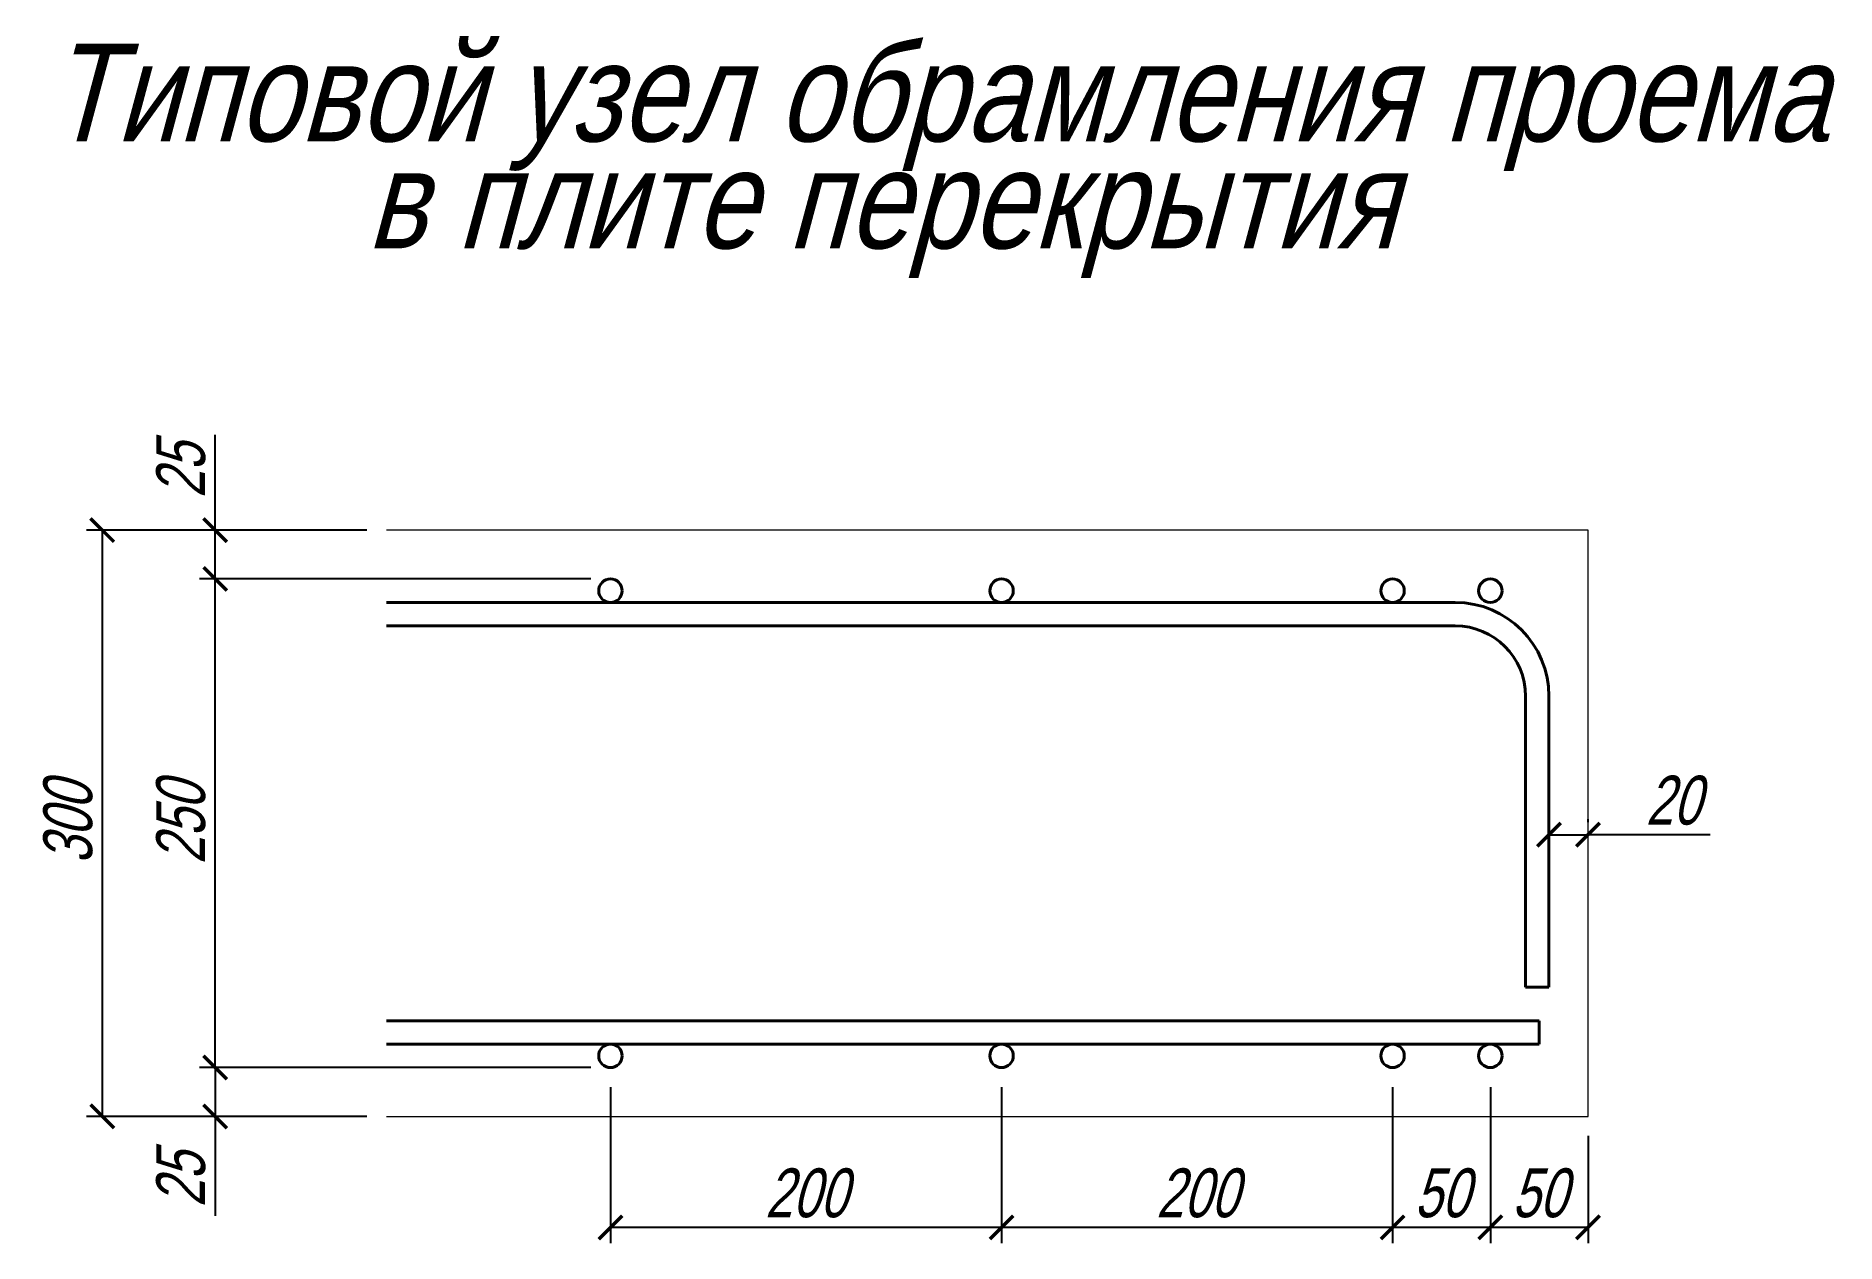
# Model space of a CAD drawing. Header units: millimetres. Extents: x 5929542 to 6152618, y 10240044 to 10382466.
# Drawn here: x 6139525 to 6140446, y 10280521 to 10281138 of the extents above; entities that cross this region are included whole.
import ezdxf
from ezdxf.enums import TextEntityAlignment as Align

# ---------------------------------------------------------------- set-up
doc = ezdxf.new("R2010")
doc.units = ezdxf.units.MM
doc.header["$PDMODE"] = 35
doc.layers.get('Defpoints').update_dxf_attribs({"color": 253})
for name, color, linetype, lineweight in [('арматура', 7, 'Continuous', 40), ('Построения', 7, 'Continuous', 13), ('Размеры', 172, 'Continuous', 13), ('Текст', 134, 'Continuous', 13)]:
    doc.layers.add(name, color=color, linetype=linetype, lineweight=lineweight)
doc.styles.add('1к1', font='mipgost.shx', dxfattribs={"width": 0.75, "oblique": 15})
doc.styles.add('GOST 2.304', font='mipgost.ttf', dxfattribs={"width": 0.75, "oblique": 15})
doc.dimstyles.new('1k10', dxfattribs={"dimscale": 10, "dimtxt": 2.5, "dimasz": 1.2, "dimexe": 0.8, "dimexo": 1, "dimgap": 0.5, "dimtad": 1, "dimdec": 0, "dimtxsty": '1к1', "dimblk": 'ARCHTICK', "dimcen": 2.5, "dimadec": 0, "dimazin": 0, "dimtfac": 1, "dimtdec": 0, "dimtmove": 0, "dimatfit": 3, "dimfxl": 1.25, "dimarcsym": 0})

msp = doc.modelspace()

# ---------------------------------------------------------------- texts
at = {"layer": 'Текст', "ltscale": 10, "style": 'GOST 2.304', "oblique": 15, "width": 0.85}
for s, p in [('Типовой узел обрамления проема', (6139986.33679, 10281084.45632)), ('в плите перекрытия', (6139957.54735, 10281029.71604))]:
    msp.add_text(s, height=50, dxfattribs=at).set_placement(p, align=Align.CENTER)

# ---------------------------------------------------------------- blocks, each defined once
blk = doc.blocks.new('_ArchTick')
at = {"color": 0, "linetype": 'ByBlock', "const_width": 0.15}
blk.add_lwpolyline([(-0.5, -0.5), (0.5, 0.5)], dxfattribs=at)
blk = doc.blocks.new('*D514')
at = {"layer": 'Defpoints', "color": 0, "transparency": 16777216}
for p in [(6140269.01, 10280610.54), (6140319.01, 10280585.54), (6140269.01, 10280528.77)]:
    blk.add_point(p, dxfattribs=at)
at = {"layer": 'Размеры', "color": 0, "lineweight": -2, "transparency": 16777216}
for p, q in [((6140269.01, 10280600.54), (6140269.01, 10280520.77)), ((6140319.01, 10280575.54), (6140319.01, 10280520.77)), ((6140319.01, 10280528.77), (6140269.01, 10280528.77))]:
    blk.add_line(p, q, dxfattribs=at)
at = {"layer": 'Размеры', "color": 0, "lineweight": -2, "transparency": 16777216, "xscale": 12, "yscale": 12, "zscale": 12, "rotation": 180}
blk.add_blockref('_ArchTick', (6140269.01, 10280528.77), dxfattribs=at)
at = {"layer": 'Размеры', "color": 0, "lineweight": -2, "transparency": 16777216, "xscale": 12, "yscale": 12, "zscale": 12}
blk.add_blockref('_ArchTick', (6140319.01, 10280528.77), dxfattribs=at)
at = {"layer": 'Размеры', "color": 0, "transparency": 16777216, "insert": (6140294.01, 10280546.27), "char_height": 25, "attachment_point": 5, "style": 'GOST 2.304'}
blk.add_mtext('50', dxfattribs=at)
blk = doc.blocks.new('*D515')
at = {"layer": 'Defpoints', "color": 0, "transparency": 16777216}
for p in [(6140219.01, 10280610.54), (6140269.01, 10280610.54), (6140219.01, 10280528.77)]:
    blk.add_point(p, dxfattribs=at)
at = {"layer": 'Размеры', "color": 0, "lineweight": -2, "transparency": 16777216}
for p, q in [((6140219.01, 10280600.54), (6140219.01, 10280520.77)), ((6140269.01, 10280600.54), (6140269.01, 10280520.77)), ((6140269.01, 10280528.77), (6140219.01, 10280528.77))]:
    blk.add_line(p, q, dxfattribs=at)
at = {"layer": 'Размеры', "color": 0, "lineweight": -2, "transparency": 16777216, "xscale": 12, "yscale": 12, "zscale": 12, "rotation": 180}
blk.add_blockref('_ArchTick', (6140219.01, 10280528.77), dxfattribs=at)
at = {"layer": 'Размеры', "color": 0, "lineweight": -2, "transparency": 16777216, "xscale": 12, "yscale": 12, "zscale": 12}
blk.add_blockref('_ArchTick', (6140269.01, 10280528.77), dxfattribs=at)
at = {"layer": 'Размеры', "color": 0, "transparency": 16777216, "insert": (6140244.01, 10280546.27), "char_height": 25, "attachment_point": 5, "style": 'GOST 2.304'}
blk.add_mtext('50', dxfattribs=at)
blk = doc.blocks.new('*D521')
at = {"layer": 'Defpoints', "color": 0, "transparency": 16777216}
for p in [(6140019.01, 10280610.54), (6140219.01, 10280610.54), (6140019.01, 10280528.77)]:
    blk.add_point(p, dxfattribs=at)
at = {"layer": 'Размеры', "color": 0, "lineweight": -2, "transparency": 16777216}
for p, q in [((6140019.01, 10280600.54), (6140019.01, 10280520.77)), ((6140219.01, 10280600.54), (6140219.01, 10280520.77)), ((6140219.01, 10280528.77), (6140019.01, 10280528.77))]:
    blk.add_line(p, q, dxfattribs=at)
at = {"layer": 'Размеры', "color": 0, "lineweight": -2, "transparency": 16777216, "xscale": 12, "yscale": 12, "zscale": 12, "rotation": 180}
blk.add_blockref('_ArchTick', (6140019.01, 10280528.77), dxfattribs=at)
at = {"layer": 'Размеры', "color": 0, "lineweight": -2, "transparency": 16777216, "xscale": 12, "yscale": 12, "zscale": 12}
blk.add_blockref('_ArchTick', (6140219.01, 10280528.77), dxfattribs=at)
at = {"layer": 'Размеры', "color": 0, "transparency": 16777216, "insert": (6140119.01, 10280546.27), "char_height": 25, "attachment_point": 5, "style": 'GOST 2.304'}
blk.add_mtext('200', dxfattribs=at)
blk = doc.blocks.new('*D522')
at = {"layer": 'Defpoints', "color": 0, "ltscale": 10, "transparency": 16777216}
for p in [(6139819.01, 10280610.54), (6140019.01, 10280610.54), (6139819.01, 10280528.77)]:
    blk.add_point(p, dxfattribs=at)
at = {"layer": 'Размеры', "color": 0, "lineweight": -2, "ltscale": 10, "transparency": 16777216}
for p, q in [((6139819.01, 10280600.54), (6139819.01, 10280520.77)), ((6140019.01, 10280600.54), (6140019.01, 10280520.77)), ((6140019.01, 10280528.77), (6139819.01, 10280528.77))]:
    blk.add_line(p, q, dxfattribs=at)
at = {"layer": 'Размеры', "color": 0, "lineweight": -2, "ltscale": 10, "transparency": 16777216, "xscale": 12, "yscale": 12, "zscale": 12, "rotation": 180}
blk.add_blockref('_ArchTick', (6139819.01, 10280528.77), dxfattribs=at)
at = {"layer": 'Размеры', "color": 0, "lineweight": -2, "ltscale": 10, "transparency": 16777216, "xscale": 12, "yscale": 12, "zscale": 12}
blk.add_blockref('_ArchTick', (6140019.01, 10280528.77), dxfattribs=at)
at = {"layer": 'Размеры', "color": 0, "ltscale": 10, "transparency": 16777216, "insert": (6139919.01, 10280546.27), "char_height": 25, "attachment_point": 5, "style": 'GOST 2.304'}
blk.add_mtext('200', dxfattribs=at)
blk = doc.blocks.new('*D523')
at = {"layer": 'Defpoints', "color": 0, "transparency": 16777216}
for p in [(6139616.85, 10280610.54), (6139819.01, 10280610.54), (6139704.45, 10280585.54)]:
    blk.add_point(p, dxfattribs=at)
at = {"layer": 'Размеры', "color": 0, "lineweight": -2, "transparency": 16777216}
for p, q in [((6139809.01, 10280610.54), (6139608.85, 10280610.54)), ((6139616.85, 10280610.54), (6139616.85, 10280585.54)), ((6139694.45, 10280585.54), (6139608.85, 10280585.54)), ((6139616.85, 10280585.54), (6139616.85, 10280534.65))]:
    blk.add_line(p, q, dxfattribs=at)
at = {"layer": 'Размеры', "color": 0, "lineweight": -2, "transparency": 16777216, "xscale": 12, "yscale": 12, "zscale": 12}
for p, rotation in [((6139616.85, 10280610.54), 90), ((6139616.85, 10280585.54), 270)]:
    blk.add_blockref('_ArchTick', p, dxfattribs=dict(at, rotation=rotation))
at = {"layer": 'Размеры', "color": 0, "transparency": 16777216, "insert": (6139599.35, 10280553.04), "char_height": 25, "attachment_point": 5, "rotation": 90, "style": 'GOST 2.304'}
blk.add_mtext('25', dxfattribs=at)
blk = doc.blocks.new('*D516')
at = {"layer": 'Defpoints', "color": 0, "transparency": 16777216}
for p in [(6139616.85, 10280860.54), (6139819.01, 10280860.54), (6139819.01, 10280610.54)]:
    blk.add_point(p, dxfattribs=at)
at = {"layer": 'Размеры', "color": 0, "lineweight": -2, "transparency": 16777216}
for p, q in [((6139809.01, 10280860.54), (6139608.85, 10280860.54)), ((6139616.85, 10280610.54), (6139616.85, 10280860.54)), ((6139809.01, 10280610.54), (6139608.85, 10280610.54))]:
    blk.add_line(p, q, dxfattribs=at)
at = {"layer": 'Размеры', "color": 0, "lineweight": -2, "transparency": 16777216, "xscale": 12, "yscale": 12, "zscale": 12}
for p, rotation in [((6139616.85, 10280860.54), 90), ((6139616.85, 10280610.54), 270)]:
    blk.add_blockref('_ArchTick', p, dxfattribs=dict(at, rotation=rotation))
at = {"layer": 'Размеры', "color": 0, "transparency": 16777216, "insert": (6139599.35, 10280735.54), "char_height": 25, "attachment_point": 5, "rotation": 90, "style": 'GOST 2.304'}
blk.add_mtext('250', dxfattribs=at)
blk = doc.blocks.new('*D524')
at = {"layer": 'Defpoints', "color": 0, "transparency": 16777216}
for p in [(6139616.85, 10280885.54), (6139704.45, 10280885.54), (6139819.01, 10280860.54)]:
    blk.add_point(p, dxfattribs=at)
at = {"layer": 'Размеры', "color": 0, "lineweight": -2, "transparency": 16777216}
for p, q in [((6139616.85, 10280885.54), (6139616.85, 10280934.32)), ((6139694.45, 10280885.54), (6139608.85, 10280885.54)), ((6139616.85, 10280860.54), (6139616.85, 10280885.54)), ((6139809.01, 10280860.54), (6139608.85, 10280860.54))]:
    blk.add_line(p, q, dxfattribs=at)
at = {"layer": 'Размеры', "color": 0, "lineweight": -2, "transparency": 16777216, "xscale": 12, "yscale": 12, "zscale": 12}
for p, rotation in [((6139616.85, 10280885.54), 90), ((6139616.85, 10280860.54), 270)]:
    blk.add_blockref('_ArchTick', p, dxfattribs=dict(at, rotation=rotation))
at = {"layer": 'Размеры', "color": 0, "transparency": 16777216, "insert": (6139599.35, 10280915.93), "char_height": 25, "attachment_point": 5, "rotation": 90, "style": 'GOST 2.304'}
blk.add_mtext('25', dxfattribs=at)
blk = doc.blocks.new('*D517')
at = {"layer": 'Defpoints', "color": 0, "transparency": 16777216}
for p in [(6139704.45, 10280885.54), (6139559.11, 10280585.54), (6139704.45, 10280585.54)]:
    blk.add_point(p, dxfattribs=at)
at = {"layer": 'Размеры', "color": 0, "lineweight": -2, "transparency": 16777216}
for p, q in [((6139694.45, 10280885.54), (6139551.11, 10280885.54)), ((6139559.11, 10280885.54), (6139559.11, 10280585.54)), ((6139694.45, 10280585.54), (6139551.11, 10280585.54))]:
    blk.add_line(p, q, dxfattribs=at)
at = {"layer": 'Размеры', "color": 0, "lineweight": -2, "transparency": 16777216, "xscale": 12, "yscale": 12, "zscale": 12}
for p, rotation in [((6139559.11, 10280885.54), 90), ((6139559.11, 10280585.54), 270)]:
    blk.add_blockref('_ArchTick', p, dxfattribs=dict(at, rotation=rotation))
at = {"layer": 'Размеры', "color": 0, "transparency": 16777216, "insert": (6139541.61, 10280735.54), "char_height": 25, "attachment_point": 5, "rotation": 90, "style": 'GOST 2.304'}
blk.add_mtext('300', dxfattribs=at)
blk = doc.blocks.new('*D591')
at = {"layer": 'Defpoints', "color": 0, "transparency": 16777216}
for p in [(6140319.01, 10280729.71), (6140299.01, 10280726.08), (6140319.01, 10280726.08)]:
    blk.add_point(p, dxfattribs=at)
at = {"layer": 'Размеры', "color": 0, "lineweight": -2, "transparency": 16777216}
for p, q in [((6140299.01, 10280736.08), (6140299.01, 10280737.71)), ((6140319.01, 10280736.08), (6140319.01, 10280737.71)), ((6140299.01, 10280729.71), (6140319.01, 10280729.71)), ((6140381.5, 10280729.71), (6140319.01, 10280729.71))]:
    blk.add_line(p, q, dxfattribs=at)
at = {"layer": 'Размеры', "color": 0, "lineweight": -2, "transparency": 16777216, "xscale": 12, "yscale": 12, "zscale": 12, "rotation": 180}
blk.add_blockref('_ArchTick', (6140299.01, 10280729.71), dxfattribs=at)
at = {"layer": 'Размеры', "color": 0, "lineweight": -2, "transparency": 16777216, "xscale": 12, "yscale": 12, "zscale": 12}
blk.add_blockref('_ArchTick', (6140319.01, 10280729.71), dxfattribs=at)
at = {"layer": 'Размеры', "color": 0, "transparency": 16777216, "insert": (6140362.43, 10280747.21), "char_height": 25, "attachment_point": 5, "style": 'GOST 2.304'}
blk.add_mtext('20', dxfattribs=at)

# ---------------------------------------------------------------- dimensions: what is measured, and where the dimension line sits
at = {"layer": 'Размеры'}
for base, p1, p2, angle, override, picture, middle in [((6139616.85244, 10280885.54315), (6139819.01339, 10280860.54315), (6139704.44945, 10280885.54315), 90, {"dimlfac": 1, "dimrnd": 0, "dimtxsty": 'GOST 2.304', "dimblk1": 'ArchTick', "dimblk2": 'ArchTick', "dimsah": 1, "dimtolj": 0}, '*D524', (6139599.35244, 10280915.93047)), ((6139559.10795, 10280585.54315), (6139704.44945, 10280885.54315), (6139704.44945, 10280585.54315), 90, {"dimrnd": 5, "dimtxsty": 'GOST 2.304', "dimtmove": 1}, '*D517', (6139541.60795, 10280735.54315)), ((6139616.85244, 10280860.54315), (6139819.01339, 10280610.54315), (6139819.01339, 10280860.54315), 90, {"dimtxsty": 'GOST 2.304'}, '*D516', (6139599.35244, 10280735.54315)), ((6140019.01339, 10280528.77034), (6140219.01339, 10280610.54315), (6140019.01339, 10280610.54315), 180, {"dimrnd": 5, "dimtxsty": 'GOST 2.304', "dimtmove": 1}, '*D521', (6140119.01339, 10280546.27034)), ((6140219.01339, 10280528.77034), (6140269.01339, 10280610.54315), (6140219.01339, 10280610.54315), 180, {"dimrnd": 5, "dimtxsty": 'GOST 2.304', "dimtmove": 1}, '*D515', (6140244.01339, 10280546.27034)), ((6140269.01339, 10280528.77034), (6140319.01339, 10280585.54315), (6140269.01339, 10280610.54315), 180, {"dimrnd": 5, "dimtxsty": 'GOST 2.304', "dimtmove": 1}, '*D514', (6140294.01339, 10280546.27034))]:
    dim = msp.add_linear_dim(base=base, p1=p1, p2=p2, angle=angle, dimstyle='1k10', override=override, dxfattribs=at)
    dim.commit()
    dim.dimension.update_dxf_attribs({"geometry": picture, "text_midpoint": middle})
dim = msp.add_linear_dim(base=(6140319.01339, 10280729.71435), p1=(6140299.01339, 10280726.07589), p2=(6140319.01339, 10280726.07589), dimstyle='1k10', override={"dimrnd": 5, "dimtxsty": 'GOST 2.304', "dimtmove": 1}, dxfattribs=at)
dim.commit()
dim.dimension.update_dxf_attribs({"geometry": '*D591', "text_midpoint": (6140362.43464, 10280718.10066), "dimtype": 160})
dim = msp.add_linear_dim(base=(6139616.85244, 10280610.54315), p1=(6139704.44945, 10280585.54315), p2=(6139819.01339, 10280610.54315), angle=90, dimstyle='1k10', override={"dimlfac": 1, "dimtxsty": 'GOST 2.304', "dimblk1": 'ArchTick', "dimblk2": 'ArchTick', "dimsah": 1, "dimtolj": 0}, dxfattribs=at)
dim.commit()
dim.dimension.update_dxf_attribs({"geometry": '*D523', "text_midpoint": (6139616.85244, 10280553.03575), "dimtype": 160})
at = {"layer": 'Размеры', "ltscale": 10}
dim = msp.add_linear_dim(base=(6139819.01339, 10280528.77034), p1=(6140019.01339, 10280610.54315), p2=(6139819.01339, 10280610.54315), angle=180, dimstyle='1k10', override={"dimlfac": 1, "dimrnd": 5, "dimtxsty": 'GOST 2.304', "dimblk1": 'ArchTick', "dimblk2": 'ArchTick', "dimsah": 1, "dimtmove": 1, "dimtolj": 0}, dxfattribs=at)
dim.commit()
dim.dimension.update_dxf_attribs({"geometry": '*D522', "text_midpoint": (6139919.01339, 10280546.27034)})

# ---------------------------------------------------------------- linework, layer by layer
at = {"layer": 'арматура'}
for p, q in [((6139704.44945, 10280848.54315), (6140251.01339, 10280848.54315)), ((6139704.44945, 10280836.54315), (6140251.01339, 10280836.54315)), ((6140287.01339, 10280651.60863), (6140287.01339, 10280800.54315)), ((6140299.01339, 10280651.60863), (6140299.01339, 10280800.54315)), ((6140287.01339, 10280651.60863), (6140299.01339, 10280651.60863)), ((6139704.44945, 10280634.54315), (6140294.01339, 10280634.54315)), ((6140294.01339, 10280622.54315), (6140294.01339, 10280634.54315)), ((6139704.44945, 10280622.54315), (6140294.01339, 10280622.54315))]:
    msp.add_line(p, q, dxfattribs=at)
for centre in [(6139819.01339, 10280854.54315), (6140019.01339, 10280854.54315), (6140219.01339, 10280854.54315), (6140269.01339, 10280854.54315), (6139819.01339, 10280616.54315), (6140019.01339, 10280616.54315), (6140219.01339, 10280616.54315), (6140269.01339, 10280616.54315)]:
    msp.add_circle(centre, 6, dxfattribs=at)
for radius in [48, 36]:
    msp.add_arc((6140251.01339, 10280800.54315), radius, 0, 90, dxfattribs=at)
at = {"layer": 'Построения'}
msp.add_lwpolyline([(6139704.44945, 10280585.54315), (6140319.01339, 10280585.54315), (6140319.01339, 10280885.54315), (6139704.44945, 10280885.54315)], dxfattribs=at)

msp.set_redraw_order([(e.dxf.handle, doc.entitydb.next_handle()) for e in msp.query("TEXT MTEXT ATTDEF DIMENSION ARC_DIMENSION")])  # texts and dimensions are drawn at this point

doc.saveas('drawing.dxf')
